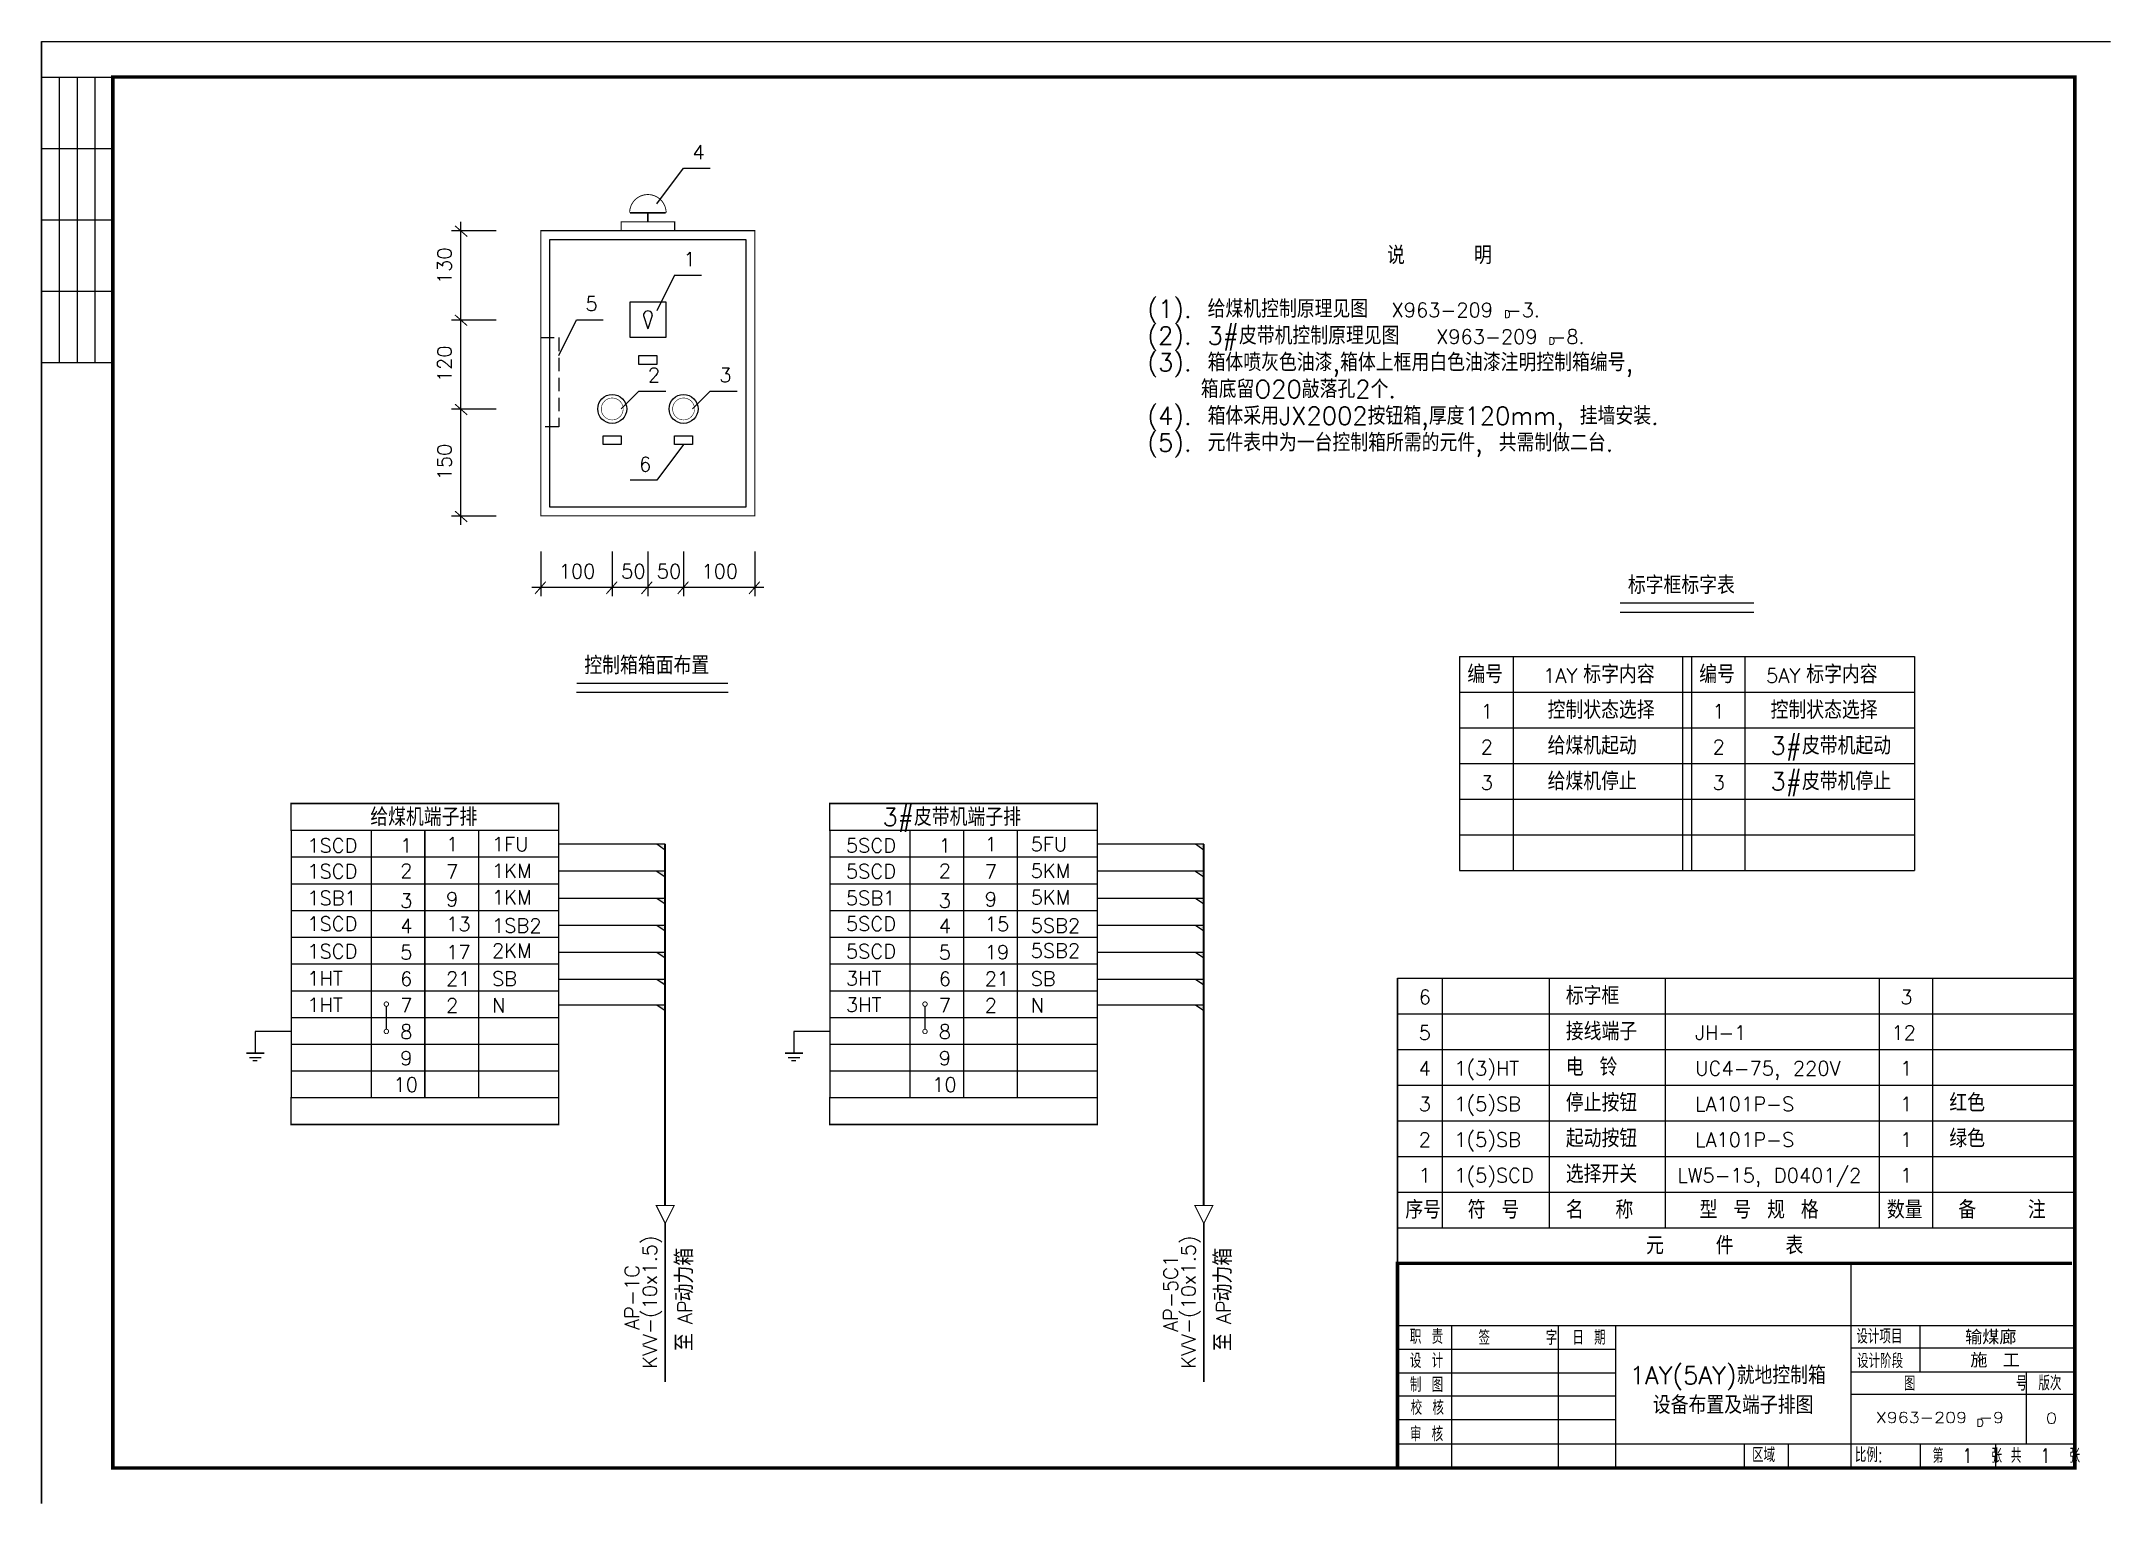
# Model space of a CAD drawing. Extents: x 385 to 3225, y -5 to 1635.
# Drawn here: x 2015 to 2595, y 1225 to 1635 of the extents above; entities that cross this region are included whole.
import ezdxf

# ---------------------------------------------------------------- set-up
doc = ezdxf.new("R2010")
doc.units = 0
doc.header["$LTSCALE"] = 30
doc.header["$MEASUREMENT"] = 0
doc.linetypes.add('HIDDEN2', pattern=[0.1875, 0.125, -0.0625])
doc.layers.get('0').update_dxf_attribs({"linetype": 'CONTINUOUS'})
doc.layers.add('HZ', color=3, linetype='CONTINUOUS')
doc.layers.add('SY', color=1, linetype='HIDDEN2')
doc.styles.add('HZ', font='txt', dxfattribs={"bigfont": 'hztxt'})

msp = doc.modelspace()

# ---------------------------------------------------------------- texts
at = {"style": 'HZ'}
for s, height, p in [('4', 4, (2197.5, 1601.93)), ('说    明', 5, (2392.19, 1572.53)), ('1', 4, (2195, 1571.93)), ('5', 4, (2167.5, 1559.43)), ('(1). 给煤机控制原理见图', 5, (2325, 1557.5)), ('X963-209 -3.', 4, (2393.43, 1557.67)), ('(2). 3#皮带机控制原理见图', 5, (2325, 1550)), ('D', 2, (2425, 1557.5)), ('X963-209 -8.', 4, (2405.93, 1550.17)), ('D', 2, (2437.5, 1550)), ('2', 4, (2185, 1539.43)), ('3', 4, (2205, 1539.43)), ('(3). 箱体喷灰色油漆,箱体上框用白色油漆注明控制箱编号,', 5, (2325, 1542.5)), ('箱底留O20敲落孔2个.', 5, (2340, 1535)), ('(4). 箱体采用JX2002按钮箱,厚度120mm, 挂墙安装.', 5, (2325, 1527.5)), ('(5). 元件表中为一台控制箱所需的元件, 共需制做二台.', 5, (2325, 1520)), ('6', 4, (2182.5, 1514.43)), ('100', 4, (2160, 1484.43)), ('50', 4, (2177.5, 1484.43)), ('50', 4, (2187.5, 1484.43)), ('100', 4, (2200, 1484.43)), ('标字框标字表', 5, (2459.69, 1480.03)), ('控制箱箱面布置', 5, (2167.19, 1457.53)), ('编号', 5, (2414.69, 1455.03)), ('1AY', 4, (2435.93, 1455.17)), ('标字内容', 5, (2447.19, 1455.03)), ('编号', 5, (2479.69, 1455.03)), ('5AY', 4, (2498.43, 1455.17)), ('标字内容', 5, (2509.69, 1455.03)), ('控制状态选择', 5, (2437.19, 1445.03)), ('控制状态选择', 5, (2499.69, 1445.03)), ('1', 4, (2418.43, 1445.17)), ('1', 4, (2483.43, 1445.17)), ('2', 4, (2418.43, 1435.17)), ('给煤机起动', 5, (2437.19, 1435.03)), ('2', 4, (2483.43, 1435.17)), ('3#皮带机起动', 5, (2499.69, 1435.03)), ('3', 4, (2418.43, 1425.17)), ('给煤机停止', 5, (2437.19, 1425.03)), ('3', 4, (2483.43, 1425.17)), ('3#皮带机停止', 5, (2499.69, 1425.03)), ('给煤机端子排', 5, (2107.19, 1415.03)), ('3#皮带机端子排', 5, (2250.79, 1415.03)), ('1SCD', 4, (2089.53, 1407.54)), ('1', 4, (2115.57, 1407.54)), ('1', 4, (2128.43, 1407.9)), ('1FU', 4, (2141.3, 1407.9)), ('5SCD', 4, (2240.51, 1407.54)), ('1', 4, (2266.55, 1407.54)), ('1', 4, (2279.42, 1407.9)), ('5FU', 4, (2292.28, 1407.9)), ('1SCD', 4, (2089.53, 1400.3)), ('2', 4, (2115.57, 1400.43)), ('7', 4, (2128.43, 1400.21)), ('1KM', 4, (2141.3, 1400.43)), ('5SCD', 4, (2240.51, 1400.3)), ('2', 4, (2266.55, 1400.43)), ('7', 4, (2279.42, 1400.21)), ('5KM', 4, (2292.28, 1400.43)), ('1SB1', 4, (2089.53, 1392.79)), ('3', 4, (2115.57, 1392.09)), ('9', 4, (2128.43, 1392.47)), ('1KM', 4, (2141.3, 1392.97)), ('5SB1', 4, (2240.51, 1392.79)), ('3', 4, (2266.55, 1392.09)), ('9', 4, (2279.42, 1392.47)), ('5KM', 4, (2292.28, 1392.97)), ('1SCD', 4, (2089.53, 1385.58)), ('4', 4, (2115.57, 1384.98)), ('13', 4, (2128.43, 1385.51)), ('1SB2', 4, (2141.3, 1385.09)), ('5SCD', 4, (2240.51, 1385.58)), ('4', 4, (2266.55, 1384.98)), ('15', 4, (2279.42, 1385.51)), ('5SB2', 4, (2292.28, 1385.09)), ('1SCD', 4, (2089.53, 1377.85)), ('5', 4, (2115.57, 1377.57)), ('17', 4, (2128.43, 1377.63)), ('2KM', 4, (2141.3, 1378.04)), ('5SCD', 4, (2240.51, 1377.85)), ('5', 4, (2266.55, 1377.57)), ('19', 4, (2279.42, 1377.63)), ('5SB2', 4, (2292.28, 1378.04)), ('1HT', 4, (2089.53, 1370.25)), ('6', 4, (2115.57, 1370.15)), ('21', 4, (2128.43, 1370.16)), ('SB', 4, (2141.3, 1370.16)), ('3HT', 4, (2240.51, 1370.25)), ('6', 4, (2266.55, 1370.15)), ('21', 4, (2279.42, 1370.16)), ('SB', 4, (2292.28, 1370.16)), ('6', 4, (2401.04, 1365.04)), ('标字框', 5, (2442.3, 1364.9)), ('3', 4, (2536.04, 1365.04)), ('1HT', 4, (2089.53, 1362.86)), ('7', 4, (2115.57, 1362.73)), ('2', 4, (2128.43, 1362.7)), ('N', 4, (2141.3, 1362.7)), ('3HT', 4, (2240.51, 1362.87)), ('7', 4, (2266.55, 1362.73)), ('2', 4, (2279.42, 1362.7)), ('N', 4, (2292.28, 1362.7)), ('8', 4, (2115.57, 1355.32)), ('8', 4, (2266.55, 1355.32)), ('5', 4, (2401.04, 1355.04)), ('接线端子', 5, (2442.3, 1354.9)), ('JH-1', 4, (2478.54, 1355.04)), ('12', 4, (2533.54, 1355.04)), ('9', 4, (2115.57, 1347.9)), ('9', 4, (2266.55, 1347.9)), ('4', 4, (2401.04, 1345.04)), ('1(3)HT', 4, (2411.04, 1345.04)), ('电 铃', 5, (2442.3, 1344.9)), ('UC4-75, 220V', 4, (2478.54, 1345.04)), ('1', 4, (2536.04, 1345.04)), ('10', 4, (2113.72, 1340.48)), ('10', 4, (2264.7, 1340.48)), ('1(5)SB', 4, (2411.04, 1335.04)), ('停止按钮', 5, (2442.3, 1334.9)), ('红色', 5, (2549.8, 1334.9)), ('3', 4, (2401.04, 1335.04)), ('LA101P-S', 4, (2478.54, 1335.04)), ('1', 4, (2536.04, 1335.04)), ('2', 4, (2401.04, 1325.04)), ('1(5)SB', 4, (2411.04, 1325.04)), ('起动按钮', 5, (2442.3, 1324.9)), ('LA101P-S', 4, (2478.54, 1325.04)), ('1', 4, (2536.04, 1325.04)), ('绿色', 5, (2549.8, 1324.9)), ('1', 4, (2401.04, 1315.04)), ('1(5)SCD', 4, (2411.04, 1315.04)), ('选择开关', 5, (2442.3, 1314.9)), ('LW5-15, D0401/2', 4, (2473.54, 1315.04)), ('1', 4, (2536.04, 1315.04)), ('序号', 5, (2397.3, 1304.9)), ('符 号', 5, (2414.8, 1304.9)), ('名  称', 5, (2442.3, 1304.9)), ('型 号 规 格', 5, (2479.8, 1304.9)), ('数量', 5, (2532.3, 1304.9)), ('备   注', 5, (2552.3, 1304.9)), ('元   件   表', 5, (2464.8, 1294.9)), ('1AY(5AY)就地控制箱', 5, (2460.19, 1258.49)), ('设备布置及端子排图', 5, (2466.68, 1250.15))]:
    msp.add_text(s, height=height, dxfattribs=at).set_placement(p)
for s, height, p in [('130', 4, (2130, 1566.93)), ('120', 4, (2130, 1539.43)), ('150', 4, (2130, 1511.93)), ('KVV-(10x1.5)', 4, (2187.55, 1262.84)), ('KVV-(10x1.5)', 4, (2338.54, 1262.84)), ('至  动力箱', 5, (2197.72, 1267.8)), ('至  动力箱', 5, (2348.7, 1267.8)), ('AP-1C', 4, (2182.55, 1273.74)), ('AP-5C1', 4, (2333.54, 1273.17)), ('AP', 4, (2197.38, 1275.35)), ('AP', 4, (2348.36, 1275.35))]:
    msp.add_text(s, height=height, rotation=90, dxfattribs=at).set_placement(p)
at = {"style": 'HZ', "width": 1.2}
for s, height, p in [('输煤廊', 4, (2554.23, 1269.63)), ('施 工', 4, (2555.68, 1263.16)), ('X963-209 -9', 3, (2529.17, 1247.65)), ('D', 2, (2557.37, 1246.67)), ('0', 3, (2576.89, 1247.43))]:
    msp.add_text(s, height=height, dxfattribs=at).set_placement(p)
at = {"layer": 'HZ', "color": 3, "style": 'HZ'}
for s, height, width, p in [('职 责', 4.034, 0.8, (2398.58, 1269.79)), ('签     字', 4.034, 0.8, (2417.81, 1269.51)), ('日 期', 4.034, 0.8, (2444.11, 1269.56)), ('设计项目', 4.034, 0.8, (2523.74, 1269.87)), ('设 计', 4.034, 0.8, (2398.59, 1263.04)), ('设计阶段', 4.034, 0.8, (2523.92, 1262.99)), ('制 图', 4.034, 0.8, (2398.59, 1256.32)), ('图         号', 4.0337, 0.8, (2537.05, 1256.68)), ('版次', 4.034, 0.8, (2574.75, 1256.77)), ('校 核', 4.034, 0.8, (2398.81, 1249.88)), ('审 核', 4.034, 0.8, (2398.59, 1242.5)), ('区域', 4.034, 0.8, (2494.5, 1236.64)), ('比例:', 4.034, 0.8, (2523.3, 1236.63)), ('第  1  张', 4.034, 0.75, (2545.12, 1236.41)), ('共  1  张', 4.034, 0.75, (2567, 1236.43))]:
    msp.add_text(s, height=height, dxfattribs=dict(at, width=width)).set_placement(p)

# ---------------------------------------------------------------- blocks, each defined once
blk = doc.blocks.new('*X5')
at = {"color": 0}
for p, q in [((257.8125, 176.25), (257.8125, 176.25)), ((258.125, 176.25), (258.125, 176.25)), ((258.28125, 175.9375), (258.28125, 175.9375)), ((258.4375, 176.25), (258.4375, 176.25)), ((258.59375, 175.9375), (258.59375, 175.9375)), ((258.75, 176.25), (258.75, 176.25)), ((258.75, 175.625), (258.75, 175.625)), ((258.90625, 175.9375), (258.90625, 175.9375)), ((259.0625, 176.25), (259.0625, 176.25)), ((259.0625, 175.625), (259.0625, 175.625)), ((259.21875, 175.9375), (259.21875, 175.9375)), ((259.21875, 175.3125), (259.21875, 175.3125)), ((259.375, 176.25), (259.375, 176.25)), ((259.375, 175.625), (259.375, 175.625)), ((259.53125, 175.9375), (259.53125, 175.9375)), ((259.53125, 175.3125), (259.53125, 175.3125)), ((259.6875, 176.25), (259.6875, 176.25)), ((259.6875, 175.625), (259.6875, 175.625)), ((259.6875, 175), (259.6875, 175))]:
    blk.add_line(p, q, dxfattribs=at)

# ---------------------------------------------------------------- linework, layer by layer
for p, q in [((2015, 1635), (2015, 1225)), ((2015, 1225), (2015, 1635)), ((2015, 1635), (2595, 1635)), ((2015, 1635), (2035, 1635)), ((2015, 1625), (2035, 1625)), ((2020, 1625), (2020, 1545)), ((2025, 1625), (2025, 1545)), ((2030, 1625), (2030, 1545)), ((2015, 1605), (2035, 1605)), ((2187.5, 1589.43), (2195, 1599.43)), ((2195, 1599.43), (2202.5, 1599.43)), ((2015, 1585), (2035, 1585)), ((2132.5, 1584.43), (2132.5, 1499.43)), ((2130, 1581.93), (2142.5, 1581.93)), ((2157.5, 1579.43), (2212.5, 1579.43)), ((2157.5, 1504.43), (2157.5, 1579.43)), ((2212.5, 1579.43), (2212.5, 1504.43)), ((2192.5, 1569.43), (2187.5, 1559.43)), ((2192.5, 1569.43), (2200, 1569.43)), ((2015, 1565), (2035, 1565)), ((2180, 1561.93), (2190, 1561.93)), ((2180, 1551.93), (2180, 1561.93)), ((2190, 1561.93), (2190, 1551.93)), ((2130, 1556.93), (2142.5, 1556.93)), ((2160, 1546.93), (2165, 1556.93)), ((2165, 1556.93), (2172.5, 1556.93)), ((2183.79, 1558.16), (2185, 1554.43)), ((2186.21, 1558.16), (2185, 1554.43)), ((2190, 1551.93), (2180, 1551.93)), ((2015, 1545), (2035, 1545)), ((2182.5, 1544.43), (2182.5, 1546.93)), ((2182.5, 1546.93), (2187.5, 1546.93)), ((2187.5, 1544.43), (2182.5, 1544.43)), ((2187.5, 1546.93), (2187.5, 1544.43)), ((2130, 1531.93), (2142.5, 1531.93)), ((2177.5, 1531.93), (2182.5, 1536.93)), ((2182.5, 1536.93), (2190, 1536.93)), ((2197.5, 1531.93), (2202.5, 1536.93)), ((2202.5, 1536.93), (2210, 1536.93)), ((2172.5, 1524.43), (2177.5, 1524.43)), ((2172.5, 1521.93), (2172.5, 1524.43)), ((2177.5, 1521.93), (2172.5, 1521.93)), ((2177.5, 1524.43), (2177.5, 1521.93)), ((2195, 1521.93), (2187.5, 1511.93)), ((2192.5, 1524.43), (2197.5, 1524.43)), ((2192.5, 1521.93), (2192.5, 1524.43)), ((2197.5, 1521.93), (2192.5, 1521.93)), ((2197.5, 1524.43), (2197.5, 1521.93)), ((2187.5, 1511.93), (2180, 1511.93)), ((2212.5, 1504.43), (2157.5, 1504.43)), ((2130, 1501.93), (2142.5, 1501.93)), ((2155, 1491.93), (2155, 1479.43)), ((2175, 1491.93), (2175, 1479.43)), ((2185, 1491.93), (2185, 1479.43)), ((2195, 1491.93), (2195, 1479.43)), ((2215, 1491.93), (2215, 1479.43)), ((2152.5, 1481.93), (2217.5, 1481.93)), ((2457.5, 1475), (2495, 1475)), ((2412.5, 1462.5), (2540, 1462.5)), ((2412.5, 1462.5), (2412.5, 1402.5)), ((2427.5, 1462.5), (2427.5, 1402.5)), ((2475, 1462.5), (2475, 1402.5)), ((2477.5, 1462.5), (2477.5, 1402.5)), ((2492.5, 1462.5), (2492.5, 1402.5)), ((2540, 1462.5), (2540, 1402.5)), ((2165, 1452.5), (2207.5, 1452.5)), ((2412.5, 1452.5), (2540, 1452.5)), ((2412.5, 1442.5), (2540, 1442.5)), ((2412.5, 1432.5), (2540, 1432.5)), ((2412.5, 1422.5), (2540, 1422.5)), ((2084.98, 1413.81), (2084.98, 1338.81)), ((2137.48, 1413.81), (2137.48, 1338.81)), ((2159.89, 1409.98), (2189.82, 1409.98)), ((2159.98, 1413.81), (2159.98, 1338.81)), ((2187.48, 1409.97), (2189.54, 1408.55)), ((2235.97, 1413.81), (2235.97, 1338.81)), ((2288.47, 1413.81), (2288.47, 1338.81)), ((2310.88, 1409.98), (2340.8, 1409.98)), ((2310.97, 1413.81), (2310.97, 1338.81)), ((2338.46, 1409.97), (2340.53, 1408.55)), ((2412.5, 1412.5), (2540, 1412.5)), ((2084.98, 1406.31), (2159.98, 1406.31)), ((2235.97, 1406.31), (2310.97, 1406.31)), ((2084.98, 1398.81), (2159.98, 1398.81)), ((2159.89, 1402.39), (2189.82, 1402.39)), ((2187.48, 1402.38), (2189.54, 1400.96)), ((2235.97, 1398.81), (2310.97, 1398.81)), ((2310.88, 1402.39), (2340.8, 1402.39)), ((2338.46, 1402.38), (2340.53, 1400.96)), ((2412.5, 1402.5), (2540, 1402.5)), ((2159.89, 1394.8), (2189.82, 1394.8)), ((2187.48, 1394.8), (2189.54, 1393.37)), ((2310.88, 1394.8), (2340.8, 1394.8)), ((2338.46, 1394.8), (2340.53, 1393.37)), ((2084.98, 1391.31), (2159.98, 1391.31)), ((2159.89, 1387.22), (2189.82, 1387.22)), ((2187.48, 1387.21), (2189.54, 1385.78)), ((2235.97, 1391.31), (2310.97, 1391.31)), ((2310.88, 1387.22), (2340.8, 1387.22)), ((2338.46, 1387.21), (2340.53, 1385.78)), ((2084.98, 1383.81), (2159.98, 1383.81)), ((2235.97, 1383.81), (2310.97, 1383.81)), ((2084.98, 1376.31), (2159.98, 1376.31)), ((2159.89, 1379.63), (2189.82, 1379.63)), ((2187.48, 1379.62), (2189.54, 1378.2)), ((2235.97, 1376.31), (2310.97, 1376.31)), ((2310.88, 1379.63), (2340.8, 1379.63)), ((2338.46, 1379.62), (2340.53, 1378.2)), ((2084.98, 1368.81), (2159.98, 1368.81)), ((2159.89, 1372.04), (2189.82, 1372.04)), ((2187.48, 1372.03), (2189.54, 1370.61)), ((2235.97, 1368.81), (2310.97, 1368.81)), ((2310.88, 1372.04), (2340.8, 1372.04)), ((2338.46, 1372.03), (2340.53, 1370.61)), ((2395.11, 1372.37), (2585.11, 1372.37)), ((2407.61, 1372.37), (2407.61, 1302.37)), ((2437.61, 1372.37), (2437.61, 1302.37)), ((2470.11, 1372.37), (2470.11, 1302.37)), ((2530.11, 1372.37), (2530.11, 1302.37)), ((2545.11, 1372.37), (2545.11, 1302.37)), ((2159.89, 1364.9), (2189.82, 1364.9)), ((2187.48, 1364.89), (2189.54, 1363.47)), ((2310.88, 1364.9), (2340.8, 1364.9)), ((2338.46, 1364.89), (2340.53, 1363.47)), ((2074.96, 1357.41), (2074.96, 1351.19)), ((2084.92, 1357.41), (2074.96, 1357.41)), ((2084.98, 1361.31), (2159.98, 1361.31)), ((2235.9, 1357.41), (2225.94, 1357.41)), ((2225.94, 1357.41), (2225.94, 1351.19)), ((2235.97, 1361.31), (2310.97, 1361.31)), ((2395.11, 1362.37), (2585.11, 1362.37)), ((2084.98, 1353.81), (2159.98, 1353.81)), ((2235.97, 1353.81), (2310.97, 1353.81)), ((2395.11, 1352.37), (2585.11, 1352.37)), ((2073.3, 1350.09), (2076.62, 1350.09)), ((2074.25, 1349.22), (2075.5, 1349.22)), ((2084.98, 1346.31), (2159.98, 1346.31)), ((2224.28, 1350.09), (2227.6, 1350.09)), ((2225.23, 1349.22), (2226.48, 1349.22)), ((2235.97, 1346.31), (2310.97, 1346.31)), ((2395.11, 1342.37), (2585.11, 1342.37)), ((2395.11, 1332.37), (2585.11, 1332.37)), ((2395.11, 1322.37), (2585.11, 1322.37)), ((2395.11, 1312.37), (2585.11, 1312.37)), ((2395.11, 1302.37), (2585.11, 1302.37)), ((2395.49, 1274.98), (2584.54, 1274.98))]:
    msp.add_line(p, q)
for points, const_width in [([(2035, 1235), (2035, 1625), (2585, 1625), (2585, 1235), (2035, 1235)], 1), ([(2130.93, 1583.29), (2134.36, 1580.29)], 0.3), ([(2177.5, 1581.93), (2177.5, 1584.43), (2192.5, 1584.43), (2192.5, 1581.93)], 0.3), ([(2180, 1586.93), (2190, 1586.93)], 0.5), ([(2185, 1586.93), (2185, 1584.43)], 0.5), ([(2155, 1581.93), (2215, 1581.93), (2215, 1501.93), (2155, 1501.93), (2155, 1581.93)], 0.3), ([(2130.93, 1558.29), (2134.36, 1555.29)], 0.3), ([(2130.93, 1533.29), (2134.36, 1530.29)], 0.3), ([(2130.93, 1503.29), (2134.36, 1500.29)], 0.3), ([(2156.36, 1483.5), (2153.36, 1480.07)], 0.3), ([(2176.36, 1483.5), (2173.36, 1480.07)], 0.3), ([(2186.2, 1483.5), (2183.2, 1480.07)], 0.3), ([(2196.36, 1483.5), (2193.36, 1480.07)], 0.3), ([(2216.36, 1483.5), (2213.36, 1480.07)], 0.3), ([(2457.5, 1477.5), (2495, 1477.5)], 0.4), ([(2165, 1455), (2207.5, 1455)], 0.4), ([(2084.99, 1413.8), (2084.99, 1421.3), (2159.99, 1421.3), (2159.99, 1413.8), (2084.99, 1413.8)], 0.4), ([(2235.98, 1413.8), (2235.98, 1421.3), (2310.98, 1421.3), (2310.98, 1413.8), (2235.98, 1413.8)], 0.4), ([(2107.49, 1413.8), (2107.49, 1338.8)], 0.4), ([(2122.49, 1413.8), (2122.49, 1338.8)], 0.4), ([(2189.79, 1409.98), (2189.79, 1308.6)], 0.5), ([(2258.48, 1413.8), (2258.48, 1338.8)], 0.4), ([(2273.48, 1413.8), (2273.48, 1338.8)], 0.4), ([(2340.78, 1409.98), (2340.78, 1308.6)], 0.5), ([(2395.11, 1292.37), (2395.11, 1372.37)], 0.4), ([(2111.69, 1364.44), (2111.69, 1357.97)], 0.4), ([(2262.68, 1364.44), (2262.68, 1357.97)], 0.4), ([(2072.49, 1351.3), (2077.49, 1351.3)], 0.4), ([(2223.48, 1351.3), (2228.48, 1351.3)], 0.4), ([(2084.99, 1338.8), (2159.99, 1338.8), (2159.99, 1331.3), (2084.99, 1331.3), (2084.99, 1338.8)], 0.4), ([(2235.98, 1338.8), (2310.98, 1338.8), (2310.98, 1331.3), (2235.98, 1331.3), (2235.98, 1338.8)], 0.4), ([(2187.36, 1308.56), (2192.36, 1308.56), (2189.86, 1303.56), (2187.36, 1308.56)], 0.3), ([(2338.34, 1308.56), (2343.34, 1308.56), (2340.84, 1303.56), (2338.34, 1308.56)], 0.3), ([(2189.85, 1303.71), (2189.85, 1259.08)], 0.5), ([(2340.84, 1303.71), (2340.84, 1259.08)], 0.5), ([(2584.16, 1292.37), (2395.11, 1292.37), (2395.11, 1235)], 1)]:
    msp.add_lwpolyline(points, dxfattribs=dict(const_width=const_width))
at = {"const_width": 0.25}
msp.add_lwpolyline([(2190.12, 1586.93, 1), (2179.88, 1586.93, 1)], format="xyb", dxfattribs=at)
for points, const_width in [([(2171.93, 1531.93, 1), (2178.07, 1531.93, 1)], 0.15), ([(2191.93, 1531.93, 1), (2198.07, 1531.93, 1)], 0.15), ([(2111.07, 1365.06, 1), (2112.32, 1365.06, 1)], 0.25), ([(2262.05, 1365.06, 1), (2263.3, 1365.06, 1)], 0.25), ([(2111.07, 1357.39, 1), (2112.32, 1357.39, 1)], 0.25), ([(2262.05, 1357.39, 1), (2263.3, 1357.39, 1)], 0.25)]:
    msp.add_lwpolyline(points, format="xyb", close=True, dxfattribs=dict(const_width=const_width))
for centre in [(2175, 1531.93), (2195, 1531.93)]:
    msp.add_circle(centre, 4.06)
for centre, radius, start, end in [((2185, 1558.21), 1.22, 357.80809, 182.19191), ((2098.11, 1561.54), 88.17, 357.80448, 357.80809)]:
    msp.add_arc(centre, radius, start, end)
for p in [(2085.37, 1421.31), (2085.75, 1421.31), (2086.13, 1421.31), (2086.51, 1421.31), (2086.89, 1421.31), (2087.27, 1421.31), (2087.65, 1421.31), (2088.03, 1421.31), (2088.41, 1421.31), (2088.79, 1421.31), (2089.17, 1421.31), (2089.55, 1421.31), (2089.93, 1421.31), (2090.31, 1421.31), (2090.69, 1421.31), (2091.07, 1421.31), (2091.45, 1421.31), (2091.83, 1421.31), (2092.21, 1421.31), (2092.59, 1421.31), (2092.97, 1421.31), (2093.35, 1421.31), (2093.73, 1421.31), (2094.11, 1421.31), (2094.49, 1421.31), (2094.87, 1421.31), (2095.25, 1421.31), (2095.63, 1421.31), (2096.01, 1421.31), (2096.39, 1421.31), (2096.77, 1421.31), (2097.16, 1421.31), (2097.54, 1421.31), (2097.92, 1421.31), (2098.3, 1421.31), (2098.68, 1421.31), (2099.06, 1421.31), (2099.44, 1421.31), (2099.82, 1421.31), (2100.2, 1421.31), (2100.58, 1421.31), (2100.96, 1421.31), (2101.34, 1421.31), (2101.72, 1421.31), (2102.1, 1421.31), (2102.48, 1421.31), (2102.86, 1421.31), (2103.24, 1421.31), (2103.62, 1421.31), (2104, 1421.31), (2104.38, 1421.31), (2104.76, 1421.31), (2105.14, 1421.31), (2105.52, 1421.31), (2105.9, 1421.31), (2106.28, 1421.31), (2106.66, 1421.31), (2107.04, 1421.31), (2107.42, 1421.31), (2107.8, 1421.31), (2108.18, 1421.31), (2108.56, 1421.31), (2108.95, 1421.31), (2109.33, 1421.31), (2109.71, 1421.31), (2110.09, 1421.31), (2110.47, 1421.31), (2110.85, 1421.31), (2111.23, 1421.31), (2111.61, 1421.31), (2111.99, 1421.31), (2112.37, 1421.31), (2112.75, 1421.31), (2113.13, 1421.31), (2113.51, 1421.31), (2113.89, 1421.31), (2114.27, 1421.31), (2114.65, 1421.31), (2115.03, 1421.31), (2115.41, 1421.31), (2115.79, 1421.31), (2116.17, 1421.31), (2116.55, 1421.31), (2116.93, 1421.31), (2117.31, 1421.31), (2117.69, 1421.31), (2118.07, 1421.31), (2118.45, 1421.31), (2118.83, 1421.31), (2119.21, 1421.31), (2119.59, 1421.31), (2119.97, 1421.31), (2120.36, 1421.31), (2120.74, 1421.31), (2121.12, 1421.31), (2121.5, 1421.31), (2121.88, 1421.31), (2122.26, 1421.31), (2122.64, 1421.31), (2123.02, 1421.31), (2123.4, 1421.31), (2123.78, 1421.31), (2124.16, 1421.31), (2124.54, 1421.31), (2124.92, 1421.31), (2125.3, 1421.31), (2125.68, 1421.31), (2126.06, 1421.31), (2126.44, 1421.31), (2126.82, 1421.31), (2127.2, 1421.31), (2127.58, 1421.31), (2127.96, 1421.31), (2128.34, 1421.31), (2128.72, 1421.31), (2129.1, 1421.31), (2129.48, 1421.31), (2129.86, 1421.31), (2130.24, 1421.31), (2130.62, 1421.31), (2131, 1421.31), (2131.38, 1421.31), (2131.76, 1421.31), (2132.15, 1421.31), (2132.53, 1421.31), (2132.91, 1421.31), (2133.29, 1421.31), (2133.67, 1421.31), (2134.05, 1421.31), (2134.43, 1421.31), (2134.81, 1421.31), (2135.19, 1421.31), (2135.57, 1421.31), (2135.95, 1421.31), (2136.33, 1421.31), (2136.71, 1421.31), (2137.09, 1421.31), (2137.47, 1421.31), (2137.85, 1421.31), (2138.23, 1421.31), (2138.61, 1421.31), (2138.99, 1421.31), (2139.37, 1421.31), (2139.75, 1421.31), (2140.13, 1421.31), (2140.51, 1421.31), (2140.89, 1421.31), (2141.27, 1421.31), (2141.65, 1421.31), (2142.03, 1421.31), (2142.41, 1421.31), (2142.79, 1421.31), (2143.17, 1421.31), (2143.55, 1421.31), (2143.94, 1421.31), (2144.32, 1421.31), (2144.7, 1421.31), (2145.08, 1421.31), (2145.46, 1421.31), (2145.84, 1421.31), (2146.22, 1421.31), (2146.6, 1421.31), (2146.98, 1421.31), (2147.36, 1421.31), (2147.74, 1421.31), (2148.12, 1421.31), (2148.5, 1421.31), (2148.88, 1421.31), (2149.26, 1421.31), (2149.64, 1421.31), (2150.02, 1421.31), (2150.4, 1421.31), (2150.78, 1421.31), (2151.16, 1421.31), (2151.54, 1421.31), (2151.92, 1421.31), (2152.3, 1421.31), (2152.68, 1421.31), (2153.06, 1421.31), (2153.44, 1421.31), (2153.82, 1421.31), (2154.2, 1421.31), (2154.58, 1421.31), (2154.96, 1421.31), (2155.34, 1421.31), (2155.73, 1421.31), (2156.11, 1421.31), (2156.49, 1421.31), (2156.87, 1421.31), (2157.25, 1421.31), (2157.63, 1421.31), (2158.01, 1421.31), (2158.39, 1421.31), (2158.77, 1421.31), (2159.15, 1421.31), (2159.53, 1421.31), (2159.91, 1421.31), (2236.35, 1421.31), (2236.73, 1421.31), (2237.11, 1421.31), (2237.49, 1421.31), (2237.87, 1421.31), (2238.25, 1421.31), (2238.63, 1421.31), (2239.01, 1421.31), (2239.39, 1421.31), (2239.77, 1421.31), (2240.15, 1421.31), (2240.53, 1421.31), (2240.91, 1421.31), (2241.29, 1421.31), (2241.67, 1421.31), (2242.05, 1421.31), (2242.43, 1421.31), (2242.82, 1421.31), (2243.2, 1421.31), (2243.58, 1421.31), (2243.96, 1421.31), (2244.34, 1421.31), (2244.72, 1421.31), (2245.1, 1421.31), (2245.48, 1421.31), (2245.86, 1421.31), (2246.24, 1421.31), (2246.62, 1421.31), (2247, 1421.31), (2247.38, 1421.31), (2247.76, 1421.31), (2248.14, 1421.31), (2248.52, 1421.31), (2248.9, 1421.31), (2249.28, 1421.31), (2249.66, 1421.31), (2250.04, 1421.31), (2250.42, 1421.31), (2250.8, 1421.31), (2251.18, 1421.31), (2251.56, 1421.31), (2251.94, 1421.31), (2252.32, 1421.31), (2252.7, 1421.31), (2253.08, 1421.31), (2253.46, 1421.31), (2253.84, 1421.31), (2254.22, 1421.31), (2254.61, 1421.31), (2254.99, 1421.31), (2255.37, 1421.31), (2255.75, 1421.31), (2256.13, 1421.31), (2256.51, 1421.31), (2256.89, 1421.31), (2257.27, 1421.31), (2257.65, 1421.31), (2258.03, 1421.31), (2258.41, 1421.31), (2258.79, 1421.31), (2259.17, 1421.31), (2259.55, 1421.31), (2259.93, 1421.31), (2260.31, 1421.31), (2260.69, 1421.31), (2261.07, 1421.31), (2261.45, 1421.31), (2261.83, 1421.31), (2262.21, 1421.31), (2262.59, 1421.31), (2262.97, 1421.31), (2263.35, 1421.31), (2263.73, 1421.31), (2264.11, 1421.31), (2264.49, 1421.31), (2264.87, 1421.31), (2265.25, 1421.31), (2265.63, 1421.31), (2266.01, 1421.31), (2266.4, 1421.31), (2266.78, 1421.31), (2267.16, 1421.31), (2267.54, 1421.31), (2267.92, 1421.31), (2268.3, 1421.31), (2268.68, 1421.31), (2269.06, 1421.31), (2269.44, 1421.31), (2269.82, 1421.31), (2270.2, 1421.31), (2270.58, 1421.31), (2270.96, 1421.31), (2271.34, 1421.31), (2271.72, 1421.31), (2272.1, 1421.31), (2272.48, 1421.31), (2272.86, 1421.31), (2273.24, 1421.31), (2273.62, 1421.31), (2274, 1421.31), (2274.38, 1421.31), (2274.76, 1421.31), (2275.14, 1421.31), (2275.52, 1421.31), (2275.9, 1421.31), (2276.28, 1421.31), (2276.66, 1421.31), (2277.04, 1421.31), (2277.42, 1421.31), (2277.8, 1421.31), (2278.19, 1421.31), (2278.57, 1421.31), (2278.95, 1421.31), (2279.33, 1421.31), (2279.71, 1421.31), (2280.09, 1421.31), (2280.47, 1421.31), (2280.85, 1421.31), (2281.23, 1421.31), (2281.61, 1421.31), (2281.99, 1421.31), (2282.37, 1421.31), (2282.75, 1421.31), (2283.13, 1421.31), (2283.51, 1421.31), (2283.89, 1421.31), (2284.27, 1421.31), (2284.65, 1421.31), (2285.03, 1421.31), (2285.41, 1421.31), (2285.79, 1421.31), (2286.17, 1421.31), (2286.55, 1421.31), (2286.93, 1421.31), (2287.31, 1421.31), (2287.69, 1421.31), (2288.07, 1421.31), (2288.45, 1421.31), (2288.83, 1421.31), (2289.21, 1421.31), (2289.59, 1421.31), (2289.98, 1421.31), (2290.36, 1421.31), (2290.74, 1421.31), (2291.12, 1421.31), (2291.5, 1421.31), (2291.88, 1421.31), (2292.26, 1421.31), (2292.64, 1421.31), (2293.02, 1421.31), (2293.4, 1421.31), (2293.78, 1421.31), (2294.16, 1421.31), (2294.54, 1421.31), (2294.92, 1421.31), (2295.3, 1421.31), (2295.68, 1421.31), (2296.06, 1421.31), (2296.44, 1421.31), (2296.82, 1421.31), (2297.2, 1421.31), (2297.58, 1421.31), (2297.96, 1421.31), (2298.34, 1421.31), (2298.72, 1421.31), (2299.1, 1421.31), (2299.48, 1421.31), (2299.86, 1421.31), (2300.24, 1421.31), (2300.62, 1421.31), (2301, 1421.31), (2301.39, 1421.31), (2301.77, 1421.31), (2302.15, 1421.31), (2302.53, 1421.31), (2302.91, 1421.31), (2303.29, 1421.31), (2303.67, 1421.31), (2304.05, 1421.31), (2304.43, 1421.31), (2304.81, 1421.31), (2305.19, 1421.31), (2305.57, 1421.31), (2305.95, 1421.31), (2306.33, 1421.31), (2306.71, 1421.31), (2307.09, 1421.31), (2307.47, 1421.31), (2307.85, 1421.31), (2308.23, 1421.31), (2308.61, 1421.31), (2308.99, 1421.31), (2309.37, 1421.31), (2309.75, 1421.31), (2310.13, 1421.31), (2310.51, 1421.31), (2310.89, 1421.31)]:
    msp.add_point(p)
at = {"layer": 'HZ', "color": 3}
for p, q in [((2522.19, 1292.15), (2522.19, 1235)), ((2410.24, 1274.98), (2410.24, 1235)), ((2440.12, 1274.98), (2440.12, 1236.91)), ((2440.13, 1274.98), (2440.13, 1235)), ((2456.23, 1274.98), (2456.23, 1235)), ((2541.58, 1261.92), (2541.58, 1274.98)), ((2456.23, 1268.26), (2395.11, 1268.26)), ((2585.13, 1268.63), (2522.19, 1268.63)), ((2456.23, 1261.54), (2395.11, 1261.54)), ((2522.19, 1261.92), (2585.13, 1261.92)), ((2571.42, 1241.76), (2571.42, 1261.92)), ((2395.11, 1255.2), (2456.23, 1255.2)), ((2585.13, 1255.57), (2522.19, 1255.57)), ((2456.23, 1248.48), (2395.11, 1248.48)), ((2395.11, 1241.76), (2585.13, 1241.76)), ((2492.34, 1235), (2492.34, 1241.76)), ((2504.65, 1241.76), (2504.65, 1235)), ((2541.58, 1241.76), (2541.58, 1235)), ((2562.85, 1235), (2562.85, 1241.76))]:
    msp.add_line(p, q, dxfattribs=at)
at = {"layer": 'SY'}
for p, q in [((2155, 1551.93), (2160, 1551.93)), ((2160, 1551.93), (2160, 1526.93)), ((2160, 1526.93), (2155, 1526.93))]:
    msp.add_line(p, q, dxfattribs=at)

# ---------------------------------------------------------------- block references
for p in [(1929.99, 1233.56), (2080.98, 1233.56), (1929.99, 1225.97), (2080.98, 1225.97), (1929.99, 1218.38), (2080.98, 1218.38), (1929.99, 1210.79), (2080.98, 1210.79), (1929.99, 1203.21), (2080.98, 1203.21), (1929.99, 1195.62), (2080.98, 1195.62), (1929.99, 1188.48), (2080.98, 1188.48)]:
    msp.add_blockref('*X5', p)

msp.set_redraw_order([(e.dxf.handle, doc.entitydb.next_handle()) for e in msp.query("TEXT MTEXT ATTDEF DIMENSION ARC_DIMENSION")])  # texts and dimensions are drawn at this point

doc.saveas('drawing.dxf')
